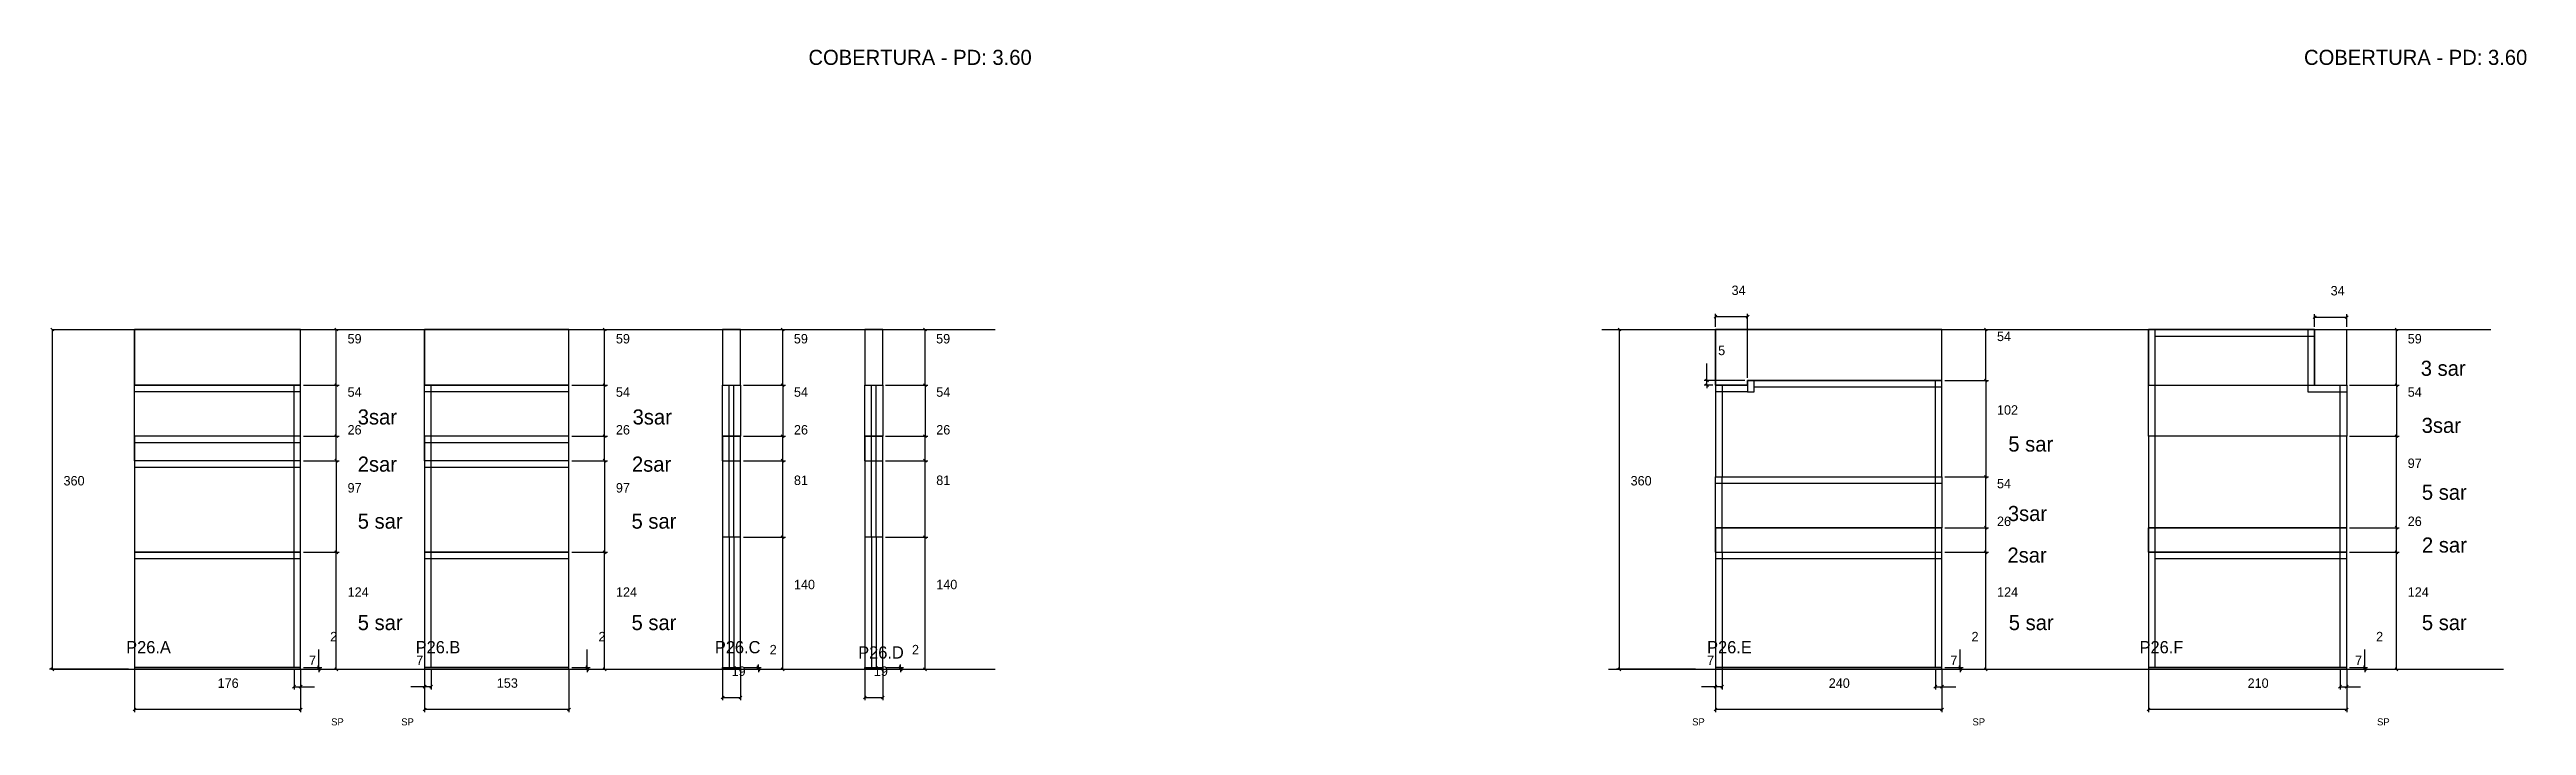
# Model space of a CAD drawing. Header units: metres. Extents: x 3191 to 8466, y 8889 to 10767.
# Drawn here: x 3191 to 5816, y 8889 to 9605 of the extents above; entities that cross this region are included whole.
import ezdxf

# ---------------------------------------------------------------- set-up
doc = ezdxf.new("R2010")
doc.units = ezdxf.units.M

msp = doc.modelspace()

# ---------------------------------------------------------------- texts
at = {"layer": 'COTA', "color": 240}
for s, p in [('34', (4973.6, 9344.7)), ('34', (5608.5, 9344.3)), ('59', (3506.8, 9293.4)), ('59', (3791.2, 9293.4)), ('59', (3979.8, 9293.4)), ('59', (4130.6, 9293.4)), ('54', (5254.9, 9295.9)), ('59', (5690.2, 9293.4)), ('5', (4959.4, 9281)), ('54', (3506.8, 9236.9)), ('54', (3791.2, 9236.9)), ('102', (5254.9, 9217.9)), ('26', (3506.8, 9196.9)), ('26', (3791.2, 9196.9)), ('26', (3979.9, 9196.9)), ('26', (4130.7, 9196.9)), ('97', (5690.2, 9161.4)), ('97', (3506.8, 9135.4)), ('97', (3791.2, 9135.4)), ('81', (3979.9, 9143.4)), ('81', (4130.7, 9143.4)), ('26', (5254.9, 9099.9)), ('26', (5690.2, 9099.9)), ('124', (3506.9, 9024.9)), ('124', (3791.3, 9024.9)), ('140', (3979.9, 9032.9)), ('140', (4130.7, 9032.9)), ('124', (5255, 9024.9)), ('124', (5690.2, 9024.9)), ('2', (3488.4, 8977.7)), ('2', (3772.8, 8977.7)), ('2', (5227.9, 8977.7)), ('2', (5656.7, 8977.7)), ('7', (3466, 8952.5)), ('7', (3579.6, 8952.5)), ('2', (3954.2, 8963.9)), ('2', (4105, 8963.9)), ('7', (4947.7, 8952.5)), ('7', (5205.5, 8952.5)), ('7', (5634.4, 8952.5)), ('176', (3369.1, 8928.4)), ('153', (3665, 8928.5)), ('19', (3913.8, 8941.1)), ('19', (4064.6, 8941.1)), ('240', (5076.6, 8928.4)), ('210', (5520.5, 8928.4))]:
    msp.add_text(s, height=10, dxfattribs=at).set_placement(p)
at = {"layer": 'NIVEL 2° PAV.', "color": 240}
for p in [(3205.8, 9142.9), (4866.6, 9142.9)]:
    msp.add_text('360', height=10, dxfattribs=at).set_placement(p)
at = {"layer": 'NOMENCLATURA', "color": 2}
for p in [(3995.3, 9588.6), (5580.3, 9588.6)]:
    msp.add_text('COBERTURA - PD: 3.60', height=16, dxfattribs=at).set_placement(p)
at = {"layer": 'NOMENCLATURA', "color": 7}
for s, p in [('3 sar', (5704, 9259.1)), ('3sar', (3517.6, 9207.5)), ('3sar', (3808.9, 9207.5)), ('3sar', (5705, 9198.6)), ('5 sar', (5266.9, 9178.8)), ('2sar', (3517.6, 9157.5)), ('2sar', (3808.2, 9157.5)), ('5 sar', (5705.2, 9127.7)), ('5 sar', (3517.6, 9097.1)), ('5 sar', (3807.8, 9097.1)), ('3sar', (5266.4, 9105.2)), ('2 sar', (5705.3, 9071.8)), ('2sar', (5266, 9061.1)), ('5 sar', (3517.6, 8989.6)), ('5 sar', (3807.8, 8989.6)), ('5 sar', (5267.4, 8989.6)), ('5 sar', (5705.2, 8989.6))]:
    msp.add_text(s, height=16, dxfattribs=at).set_placement(p)
at = {"layer": 'Painéis', "color": 240}
for p in [(3979.9, 9236.9), (4130.7, 9236.9), (5690.2, 9236.9), (5254.9, 9139.9)]:
    msp.add_text('54', height=10, dxfattribs=at).set_placement(p)
at = {"layer": 'texto', "color": 4}
for p in [(3489.4, 8888.6), (3563.7, 8888.6), (4931.8, 8888.6), (5228.9, 8888.6), (5657.7, 8888.6)]:
    msp.add_text('SP', height=7.5, dxfattribs=at).set_placement(p)
at = {"layer": 'Texto Seção', "color": 7}
for s, p in [('P26.A', (3272.2, 8965)), ('P26.B', (3579, 8965)), ('P26.C', (3896.1, 8965)), ('P26.E', (4947.7, 8965)), ('P26.F', (5406, 8965)), ('P26.D', (4048, 8959.4))]:
    msp.add_text(s, height=13, dxfattribs=at).set_placement(p)

# ---------------------------------------------------------------- linework, layer by layer
at = {"layer": 'COTA'}
for p, q in [((4958.1, 9323.2), (4955.1, 9320.2)), ((4989.1, 9320.2), (4992.1, 9323.2)), ((5593, 9322.8), (5590, 9319.8)), ((5624, 9319.8), (5627, 9322.8)), ((3496.4, 9306.6), (3493.4, 9309.6)), ((3780.8, 9306.6), (3777.8, 9309.6)), ((3969.5, 9306.6), (3966.5, 9309.6)), ((4120.3, 9306.6), (4117.3, 9309.6)), ((5244.5, 9306.6), (5241.5, 9309.6)), ((5679.8, 9306.6), (5676.8, 9309.6)), ((3493.4, 9250.6), (3496.4, 9247.6)), ((3496.4, 9247.6), (3493.4, 9250.6)), ((3780.8, 9247.6), (3777.8, 9250.6)), ((3777.8, 9250.6), (3780.8, 9247.6)), ((3966.5, 9250.6), (3969.5, 9247.6)), ((4117.3, 9250.6), (4120.3, 9247.6)), ((4946, 9255.6), (4949, 9252.6)), ((4949, 9247.6), (4946, 9250.6)), ((5241.5, 9255.6), (5244.5, 9252.6)), ((5244.5, 9252.6), (5241.5, 9255.6)), ((5676.8, 9250.6), (5679.8, 9247.6)), ((3496.4, 9193.6), (3493.4, 9196.6)), ((3493.4, 9196.6), (3496.4, 9193.6)), ((3777.8, 9196.6), (3780.8, 9193.6)), ((3780.8, 9193.6), (3777.8, 9196.6)), ((3969.5, 9193.6), (3966.5, 9196.6)), ((4120.3, 9193.6), (4117.3, 9196.6)), ((5679.8, 9193.6), (5676.8, 9196.6)), ((3493.4, 9170.6), (3496.4, 9167.6)), ((3496.4, 9167.6), (3493.4, 9170.6)), ((3777.8, 9170.6), (3780.8, 9167.6)), ((3780.8, 9167.6), (3777.8, 9170.6)), ((3969.5, 9167.6), (3966.5, 9170.6)), ((3966.5, 9170.6), (3969.5, 9167.6)), ((4120.3, 9167.6), (4117.3, 9170.6)), ((4117.3, 9170.6), (4120.3, 9167.6)), ((5241.5, 9153.6), (5244.5, 9150.6)), ((3966.5, 9089.6), (3969.5, 9086.6)), ((3969.5, 9086.6), (3966.5, 9089.6)), ((4117.3, 9089.6), (4120.3, 9086.6)), ((4120.3, 9086.6), (4117.3, 9089.6)), ((5244.5, 9096.6), (5241.5, 9099.6)), ((5679.8, 9096.6), (5676.8, 9099.6)), ((5676.8, 9099.6), (5679.8, 9096.6)), ((3496.4, 9070.6), (3493.4, 9073.6)), ((3493.4, 9073.6), (3496.4, 9070.6)), ((3777.8, 9073.6), (3780.8, 9070.6)), ((3780.8, 9070.6), (3777.8, 9073.6)), ((5244.5, 9070.6), (5241.5, 9073.6)), ((5241.5, 9073.6), (5244.5, 9070.6)), ((5676.8, 9073.6), (5679.8, 9070.6)), ((5679.8, 9070.6), (5676.8, 9073.6)), ((3474.9, 8951.6), (3477.9, 8948.6)), ((3759.3, 8951.6), (3762.3, 8948.6)), ((3940.7, 8951.6), (3943.7, 8948.6)), ((4091.5, 8951.6), (4094.5, 8948.6)), ((5214.4, 8951.6), (5217.4, 8948.6)), ((5643.2, 8951.6), (5646.2, 8948.6)), ((3451.6, 8931.1), (3448.6, 8928.1)), ((3455.6, 8928.1), (3458.6, 8931.1)), ((3477.9, 8946.6), (3474.9, 8949.6)), ((3493.4, 8949.6), (3496.4, 8946.6)), ((3590, 8931.1), (3587, 8928.1)), ((3594, 8928.1), (3597, 8931.1)), ((3762.3, 8946.6), (3759.3, 8949.6)), ((3777.8, 8949.6), (3780.8, 8946.6)), ((3943.7, 8946.6), (3940.7, 8949.6)), ((3966.5, 8949.6), (3969.5, 8946.6)), ((4094.5, 8946.6), (4091.5, 8949.6)), ((4117.3, 8949.6), (4120.3, 8946.6)), ((4958.1, 8931.1), (4955.1, 8928.1)), ((4962.1, 8928.1), (4965.1, 8931.1)), ((5191.1, 8931.1), (5188.1, 8928.1)), ((5195.1, 8928.1), (5198.1, 8931.1)), ((5217.4, 8946.6), (5214.4, 8949.6)), ((5241.5, 8949.6), (5244.5, 8946.6)), ((5620, 8931.1), (5617, 8928.1)), ((5624, 8928.1), (5627, 8931.1)), ((5646.2, 8946.6), (5643.2, 8949.6)), ((5676.8, 8949.6), (5679.8, 8946.6)), ((3282.6, 8907), (3279.6, 8904)), ((3455.6, 8904), (3458.6, 8907)), ((3590, 8907), (3587, 8904)), ((3740, 8904), (3743, 8907)), ((3905.8, 8919.7), (3902.8, 8916.7)), ((3921.8, 8916.7), (3924.8, 8919.7)), ((4056.6, 8919.7), (4053.6, 8916.7)), ((4072.6, 8916.7), (4075.6, 8919.7)), ((4958.1, 8907), (4955.1, 8904)), ((5195.1, 8904), (5198.1, 8907)), ((5417, 8907), (5414, 8904)), ((5624, 8904), (5627, 8907))]:
    msp.add_line(p, q, dxfattribs=at)
at = {"layer": 'COTA', "color": 4}
for p, q in [((4956.6, 9311.1), (4956.6, 9324.7)), ((4990.6, 9321.7), (4956.6, 9321.7)), ((4990.6, 9257.1), (4990.6, 9324.7)), ((5591.5, 9311.1), (5591.5, 9324.3)), ((5591.5, 9321.3), (5625.5, 9321.3)), ((5625.5, 9311.1), (5625.5, 9324.3)), ((3460.1, 9308.1), (3497.9, 9308.1)), ((3494.9, 9249.1), (3494.9, 9308.1)), ((3744.5, 9308.1), (3782.3, 9308.1)), ((3779.3, 9249.1), (3779.3, 9308.1)), ((3926.3, 9308.1), (3971, 9308.1)), ((3968, 9249.1), (3968, 9308.1)), ((4077.1, 9308.1), (4121.8, 9308.1)), ((4118.8, 9249.1), (4118.8, 9308.1)), ((5199.6, 9308.1), (5246, 9308.1)), ((5243, 9254.1), (5243, 9308.1)), ((5594.5, 9308.1), (5681.3, 9308.1)), ((5678.3, 9249.1), (5678.3, 9308.1)), ((4947.5, 9254.1), (4947.5, 9272.2)), ((3460.1, 9249.1), (3497.9, 9249.1)), ((3460.1, 9249.1), (3497.9, 9249.1)), ((3494.9, 9195.1), (3494.9, 9249.1)), ((3744.5, 9249.1), (3782.3, 9249.1)), ((3744.5, 9249.1), (3782.3, 9249.1)), ((3779.3, 9195.1), (3779.3, 9249.1)), ((3926.3, 9249.1), (3971, 9249.1)), ((4077.1, 9249.1), (4121.8, 9249.1)), ((4987.6, 9254.1), (4944.5, 9254.1)), ((4953.6, 9249.1), (4944.5, 9249.1)), ((4947.5, 9249.1), (4947.5, 9254.1)), ((4947.5, 9249.1), (4947.5, 9246.1)), ((5199.6, 9254.1), (5246, 9254.1)), ((5199.6, 9254.1), (5246, 9254.1)), ((5243, 9254.1), (5243, 9152.1)), ((5628.5, 9249.1), (5681.3, 9249.1)), ((3460.1, 9195.1), (3497.9, 9195.1)), ((3460.1, 9195.1), (3497.9, 9195.1)), ((3494.9, 9169.1), (3494.9, 9195.1)), ((3744.5, 9195.1), (3782.3, 9195.1)), ((3744.5, 9195.1), (3782.3, 9195.1)), ((3779.3, 9169.1), (3779.3, 9195.1)), ((3926.3, 9195.1), (3971, 9195.1)), ((3968, 9169.1), (3968, 9195.1)), ((4077.1, 9195.1), (4121.8, 9195.1)), ((4118.8, 9169.1), (4118.8, 9195.1)), ((5628.5, 9195.1), (5681.3, 9195.1)), ((5678.3, 9098.1), (5678.3, 9195.1)), ((3460.1, 9169.1), (3497.9, 9169.1)), ((3460.1, 9169.1), (3497.9, 9169.1)), ((3494.9, 9169.1), (3494.9, 9072.1)), ((3744.5, 9169.1), (3782.3, 9169.1)), ((3744.5, 9169.1), (3782.3, 9169.1)), ((3779.3, 9169.1), (3779.3, 9072.1)), ((3926.3, 9169.1), (3971, 9169.1)), ((3926.3, 9169.1), (3971, 9169.1)), ((3968, 9088.1), (3968, 9169.1)), ((4077.1, 9169.1), (4121.8, 9169.1)), ((4077.1, 9169.1), (4121.8, 9169.1)), ((4118.8, 9088.1), (4118.8, 9169.1)), ((5199.6, 9152.1), (5246, 9152.1)), ((3926.3, 9088.1), (3971, 9088.1)), ((3926.3, 9088.1), (3971, 9088.1)), ((3968, 8948.1), (3968, 9088.1)), ((4077.1, 9088.1), (4121.8, 9088.1)), ((4077.1, 9088.1), (4121.8, 9088.1)), ((4118.8, 8948.1), (4118.8, 9088.1)), ((5199.6, 9098.1), (5246, 9098.1)), ((5243, 9072.1), (5243, 9098.1)), ((5628.5, 9098.1), (5681.3, 9098.1)), ((5628.5, 9098.1), (5681.3, 9098.1)), ((5678.3, 9072.1), (5678.3, 9098.1)), ((3460.1, 9072.1), (3497.9, 9072.1)), ((3460.1, 9072.1), (3497.9, 9072.1)), ((3494.9, 8948.1), (3494.9, 9072.1)), ((3744.5, 9072.1), (3782.3, 9072.1)), ((3744.5, 9072.1), (3782.3, 9072.1)), ((3779.3, 8948.1), (3779.3, 9072.1)), ((5199.6, 9072.1), (5246, 9072.1)), ((5199.6, 9072.1), (5246, 9072.1)), ((5243, 8948.1), (5243, 9072.1)), ((5628.5, 9072.1), (5681.3, 9072.1)), ((5628.5, 9072.1), (5681.3, 9072.1)), ((5678.3, 8948.1), (5678.3, 9072.1)), ((3476.4, 8950.1), (3476.4, 8968.9)), ((3760.8, 8950.1), (3760.8, 8968.9)), ((3942.2, 8950.1), (3942.2, 8953.1)), ((4093, 8950.1), (4093, 8953.1)), ((5215.9, 8950.1), (5215.9, 8968.9)), ((5644.7, 8950.1), (5644.7, 8968.9)), ((3281.1, 8947.1), (3281.1, 8902.5)), ((3450.1, 8947.1), (3450.1, 8926.6)), ((3450.1, 8929.6), (3457.1, 8929.6)), ((3457.1, 8947.1), (3457.1, 8902.5)), ((3457.1, 8945.1), (3457.1, 8926.6)), ((3457.1, 8929.6), (3471.8, 8929.6)), ((3460.1, 8950.1), (3479.4, 8950.1)), ((3460.1, 8948.1), (3497.9, 8948.1)), ((3460.1, 8948.1), (3479.4, 8948.1)), ((3476.4, 8948.1), (3476.4, 8950.1)), ((3476.4, 8948.1), (3476.4, 8945.1)), ((3588.5, 8929.6), (3573.8, 8929.6)), ((3588.5, 8947.1), (3588.5, 8902.5)), ((3588.5, 8945.1), (3588.5, 8926.6)), ((3595.5, 8929.6), (3588.5, 8929.6)), ((3595.5, 8947.1), (3595.5, 8926.6)), ((3741.5, 8947.1), (3741.5, 8902.5)), ((3744.5, 8950.1), (3763.8, 8950.1)), ((3744.5, 8948.1), (3782.3, 8948.1)), ((3744.5, 8948.1), (3763.8, 8948.1)), ((3760.8, 8948.1), (3760.8, 8950.1)), ((3760.8, 8948.1), (3760.8, 8945.1)), ((3904.3, 8947.1), (3904.3, 8915.2)), ((3923.3, 8947.1), (3923.3, 8915.2)), ((3926.3, 8950.1), (3945.2, 8950.1)), ((3926.3, 8948.1), (3945.2, 8948.1)), ((3926.3, 8948.1), (3971, 8948.1)), ((3942.2, 8948.1), (3942.2, 8950.1)), ((3942.2, 8948.1), (3942.2, 8945.1)), ((4055.1, 8947.1), (4055.1, 8915.2)), ((4074.1, 8947.1), (4074.1, 8915.2)), ((4077.1, 8950.1), (4096, 8950.1)), ((4077.1, 8948.1), (4121.8, 8948.1)), ((4077.1, 8948.1), (4096, 8948.1)), ((4093, 8948.1), (4093, 8950.1)), ((4093, 8948.1), (4093, 8945.1)), ((4956.6, 8929.6), (4941.9, 8929.6)), ((4956.6, 8947.1), (4956.6, 8902.5)), ((4956.6, 8945.1), (4956.6, 8926.6)), ((4963.6, 8929.6), (4956.6, 8929.6)), ((4963.6, 8947.1), (4963.6, 8926.6)), ((5189.6, 8947.1), (5189.6, 8926.6)), ((5189.6, 8929.6), (5196.6, 8929.6)), ((5196.6, 8947.1), (5196.6, 8902.5)), ((5196.6, 8945.1), (5196.6, 8926.6)), ((5196.6, 8929.6), (5211.3, 8929.6)), ((5199.6, 8950.1), (5218.9, 8950.1)), ((5199.6, 8948.1), (5218.9, 8948.1)), ((5199.6, 8948.1), (5246, 8948.1)), ((5215.9, 8948.1), (5215.9, 8950.1)), ((5215.9, 8948.1), (5215.9, 8945.1)), ((5415.5, 8947.1), (5415.5, 8902.5)), ((5618.5, 8947.1), (5618.5, 8926.6)), ((5618.5, 8929.6), (5625.5, 8929.6)), ((5625.5, 8947.1), (5625.5, 8902.5)), ((5625.5, 8945.1), (5625.5, 8926.6)), ((5625.5, 8929.6), (5640.2, 8929.6)), ((5628.5, 8950.1), (5647.7, 8950.1)), ((5628.5, 8948.1), (5647.7, 8948.1)), ((5628.5, 8948.1), (5681.3, 8948.1)), ((5644.7, 8948.1), (5644.7, 8950.1)), ((5644.7, 8948.1), (5644.7, 8945.1)), ((3457.1, 8905.5), (3281.1, 8905.5)), ((3741.5, 8905.5), (3588.5, 8905.5)), ((3904.3, 8918.2), (3923.3, 8918.2)), ((4055.1, 8918.2), (4074.1, 8918.2)), ((5196.6, 8905.5), (4956.6, 8905.5)), ((5625.5, 8905.5), (5415.5, 8905.5))]:
    msp.add_line(p, q, dxfattribs=at)
at = {"layer": 'COTA', "color": 241}
for p, q in [((3281.1, 9249.1), (3281.1, 9308.1)), ((3457.1, 9308.1), (3281.1, 9308.1)), ((3457.1, 9249.1), (3457.1, 9308.1)), ((3741.5, 9308.1), (3588.5, 9308.1)), ((3588.5, 9249.1), (3588.5, 9308.1)), ((3741.5, 9249.1), (3741.5, 9308.1)), ((4956.6, 9249.1), (4956.6, 9308.1)), ((5196.6, 9308.1), (4956.6, 9308.1)), ((5196.6, 9254.1), (5196.6, 9308.1)), ((5591.5, 9308.1), (5625.5, 9308.1)), ((5625.5, 9249.1), (5625.5, 9308.1))]:
    msp.add_line(p, q, dxfattribs=at)
for points in [[(3457.1, 9308.1), (3281.1, 9308.1), (3281.1, 9249.1), (3457.1, 9249.1), (3457.1, 9308.1)], [(3741.5, 9308.1), (3588.5, 9308.1), (3588.5, 9249.1), (3741.5, 9249.1), (3741.5, 9308.1)], [(3923.3, 9249.1), (3923.3, 9308.1), (3904.3, 9308.1), (3904.3, 9249.1)], [(3923.3, 9308.1), (3904.3, 9308.1), (3904.3, 9249.1), (3923.3, 9249.1), (3923.3, 9308.1)], [(4074.1, 9249.1), (4074.1, 9308.1), (4055.1, 9308.1), (4055.1, 9249.1)], [(4074.1, 9308.1), (4055.1, 9308.1), (4055.1, 9249.1), (4074.1, 9249.1), (4074.1, 9308.1)], [(4990.6, 9254.1), (5196.6, 9254.1), (5196.6, 9308.1), (4956.6, 9308.1), (4956.6, 9249.1), (4990.6, 9249.1), (4990.6, 9254.1)]]:
    msp.add_lwpolyline(points, dxfattribs=at)
at = {"layer": 'Hachura', "color": 251}
for points in [[(5591.5, 9249.1), (5591.5, 9308.1), (5415.5, 9308.1), (5415.5, 9249.1), (5591.5, 9249.1)], [(5196.6, 9254.1), (4990.6, 9254.1), (4990.6, 9249.1), (4956.6, 9249.1), (4956.6, 9152.1), (5196.6, 9152.1), (5196.6, 9254.1)], [(3457.1, 9195.1), (3281.1, 9195.1), (3281.1, 8948.1), (3457.1, 8948.1), (3457.1, 9195.1)], [(3741.5, 9195.1), (3588.5, 9195.1), (3588.5, 8948.1), (3741.5, 8948.1), (3741.5, 9195.1)], [(3923.3, 9195.1), (3904.3, 9195.1), (3904.3, 8948.1), (3923.3, 8948.1), (3923.3, 9195.1)], [(4074.1, 9195.1), (4055.1, 9195.1), (4055.1, 8948.1), (4074.1, 8948.1), (4074.1, 9195.1)], [(5625.5, 9098.1), (5625.5, 9195.1), (5415.5, 9195.1), (5415.5, 9098.1), (5625.5, 9098.1)], [(5196.6, 8948.1), (5196.6, 9098.1), (4956.6, 9098.1), (4956.6, 8948.1), (5196.6, 8948.1)], [(5625.5, 8948.1), (5625.5, 9098.1), (5415.5, 9098.1), (5415.5, 8948.1), (5625.5, 8948.1)]]:
    msp.add_lwpolyline(points, dxfattribs=at)
at = {"layer": 'NIVEL 2° PAV.'}
for p, q in [((3195.5, 9306.6), (3192.5, 9309.6)), ((4856.3, 9306.6), (4853.3, 9309.6)), ((3192.5, 8949.6), (3195.5, 8946.6)), ((4853.3, 8949.6), (4856.3, 8946.6))]:
    msp.add_line(p, q, dxfattribs=at)
at = {"layer": 'NIVEL 2° PAV.', "color": 4}
for p, q in [((3194, 8948.1), (3194, 9308.1)), ((4854.8, 8948.1), (4854.8, 9308.1)), ((3274.5, 8948.1), (3191, 8948.1)), ((4935.3, 8948.1), (4851.8, 8948.1))]:
    msp.add_line(p, q, dxfattribs=at)
at = {"layer": 'Nível', "color": 4}
for p, q in [((3194, 9308.1), (4193.2, 9308.1)), ((4836.2, 9308.1), (5778.2, 9308.1)), ((3193, 8948.1), (4193.2, 8948.1)), ((4843, 8948.1), (5791.7, 8948.1))]:
    msp.add_line(p, q, dxfattribs=at)
at = {"layer": 'Painéis', "color": 200}
for p, q in [((5415.5, 9308.1), (5591.5, 9308.1)), ((5415.5, 9249.1), (5415.5, 9308.1)), ((5591.5, 9308.1), (5415.5, 9308.1)), ((5591.5, 9308.1), (5591.5, 9249.1)), ((3281.1, 9195.1), (3281.1, 9249.1)), ((3457.1, 9249.1), (3281.1, 9249.1)), ((3457.1, 9195.1), (3457.1, 9249.1)), ((3588.5, 9195.1), (3588.5, 9249.1)), ((3741.5, 9249.1), (3588.5, 9249.1)), ((3741.5, 9195.1), (3741.5, 9249.1)), ((3904.3, 9249.1), (3923.3, 9249.1)), ((3904.3, 9195.1), (3904.3, 9249.1)), ((3923.3, 9249.1), (3923.3, 9195.1)), ((4055.1, 9249.1), (4074.1, 9249.1)), ((4055.1, 9195.1), (4055.1, 9249.1)), ((4074.1, 9249.1), (4074.1, 9195.1)), ((4956.6, 9249.1), (4956.6, 9152.1)), ((4990.6, 9249.1), (4956.6, 9249.1)), ((4990.6, 9249.1), (4990.6, 9254.1)), ((5196.6, 9254.1), (4990.6, 9254.1)), ((5196.6, 9152.1), (5196.6, 9254.1)), ((5415.5, 9195.1), (5415.5, 9249.1)), ((5415.5, 9249.1), (5625.5, 9249.1)), ((5625.5, 9249.1), (5625.5, 9195.1)), ((3457.1, 9195.1), (3281.1, 9195.1)), ((3281.1, 9169.1), (3281.1, 9195.1)), ((3457.1, 9169.1), (3457.1, 9195.1)), ((3588.5, 9169.1), (3588.5, 9195.1)), ((3741.5, 9195.1), (3588.5, 9195.1)), ((3741.5, 9169.1), (3741.5, 9195.1)), ((3904.3, 9169.1), (3904.3, 9195.1)), ((3904.3, 9195.1), (3923.3, 9195.1)), ((3923.3, 9169.1), (3923.3, 9195.1)), ((4055.1, 9169.1), (4055.1, 9195.1)), ((4055.1, 9195.1), (4074.1, 9195.1)), ((4074.1, 9169.1), (4074.1, 9195.1)), ((5625.5, 9195.1), (5415.5, 9195.1)), ((5415.5, 9195.1), (5415.5, 9098.1)), ((5625.5, 9098.1), (5625.5, 9195.1)), ((3281.1, 9169.1), (3281.1, 9072.1)), ((3457.1, 9169.1), (3281.1, 9169.1)), ((3457.1, 9072.1), (3457.1, 9169.1)), ((3588.5, 9169.1), (3588.5, 9072.1)), ((3741.5, 9169.1), (3588.5, 9169.1)), ((3741.5, 9072.1), (3741.5, 9169.1)), ((3904.3, 9169.1), (3923.3, 9169.1)), ((3904.3, 9169.1), (3904.3, 8950.1)), ((3923.3, 8950.1), (3923.3, 9169.1)), ((4055.1, 9169.1), (4055.1, 9088.1)), ((4055.1, 9169.1), (4074.1, 9169.1)), ((4074.1, 9088.1), (4074.1, 9169.1)), ((4956.6, 9152.1), (5196.6, 9152.1)), ((4956.6, 9098.1), (4956.6, 9152.1)), ((5196.6, 9152.1), (5196.6, 9098.1)), ((3923.3, 9088.1), (3904.3, 9088.1)), ((4055.1, 9088.1), (4055.1, 8950.1)), ((4074.1, 9088.1), (4055.1, 9088.1)), ((4074.1, 8950.1), (4074.1, 9088.1)), ((4956.6, 9098.1), (5196.6, 9098.1)), ((4956.6, 9072.1), (4956.6, 9098.1)), ((5196.6, 9072.1), (5196.6, 9098.1)), ((5415.5, 9072.1), (5415.5, 9098.1)), ((5625.5, 9098.1), (5415.5, 9098.1)), ((5625.5, 9072.1), (5625.5, 9098.1)), ((3457.1, 9072.1), (3281.1, 9072.1)), ((3281.1, 9072.1), (3281.1, 8948.1)), ((3281.1, 9072.1), (3457.1, 9072.1)), ((3457.1, 8948.1), (3457.1, 9072.1)), ((3588.5, 9072.1), (3741.5, 9072.1)), ((3588.5, 9072.1), (3588.5, 8948.1)), ((3741.5, 9072.1), (3588.5, 9072.1)), ((3741.5, 8948.1), (3741.5, 9072.1)), ((4956.6, 9072.1), (4956.6, 8948.1)), ((4956.6, 9072.1), (5196.6, 9072.1)), ((5196.6, 8948.1), (5196.6, 9072.1)), ((5415.5, 9072.1), (5415.5, 8948.1)), ((5415.5, 9072.1), (5625.5, 9072.1)), ((5625.5, 9072.1), (5415.5, 9072.1)), ((5625.5, 8948.1), (5625.5, 9072.1)), ((3281.1, 8950.1), (3457.1, 8950.1)), ((3588.5, 8950.1), (3741.5, 8950.1)), ((3904.3, 8950.1), (3923.3, 8950.1)), ((4055.1, 8950.1), (4074.1, 8950.1)), ((4956.6, 8950.1), (5196.6, 8950.1)), ((5415.5, 8950.1), (5625.5, 8950.1))]:
    msp.add_line(p, q, dxfattribs=at)
at = {"layer": 'Painéis', "color": 4}
for p, q in [((3926.3, 9249.1), (3971, 9249.1)), ((3968, 9249.1), (3968, 9195.1)), ((4077.1, 9249.1), (4121.8, 9249.1)), ((4118.8, 9249.1), (4118.8, 9195.1)), ((5628.5, 9249.1), (5681.3, 9249.1)), ((5678.3, 9249.1), (5678.3, 9195.1)), ((3926.3, 9195.1), (3971, 9195.1)), ((4077.1, 9195.1), (4121.8, 9195.1)), ((5628.5, 9195.1), (5681.3, 9195.1)), ((5199.6, 9152.1), (5246, 9152.1)), ((5243, 9098.1), (5243, 9152.1)), ((5199.6, 9098.1), (5246, 9098.1))]:
    msp.add_line(p, q, dxfattribs=at)
at = {"layer": 'Painéis'}
for p, q in [((3969.5, 9247.6), (3966.5, 9250.6)), ((4120.3, 9247.6), (4117.3, 9250.6)), ((5679.8, 9247.6), (5676.8, 9250.6)), ((3966.5, 9196.6), (3969.5, 9193.6)), ((4117.3, 9196.6), (4120.3, 9193.6)), ((5676.8, 9196.6), (5679.8, 9193.6)), ((5244.5, 9150.6), (5241.5, 9153.6)), ((5241.5, 9099.6), (5244.5, 9096.6))]:
    msp.add_line(p, q, dxfattribs=at)
at = {"layer": 'Painéis', "color": 200}
for points in [[(3457.1, 8950.1), (3281.1, 8950.1), (3281.1, 8948.1), (3457.1, 8948.1), (3457.1, 8950.1)], [(3741.5, 8950.1), (3588.5, 8950.1), (3588.5, 8948.1), (3741.5, 8948.1), (3741.5, 8950.1)], [(3904.3, 8950.1), (3923.3, 8950.1), (3923.3, 8948.1), (3904.3, 8948.1), (3904.3, 8950.1)], [(4055.1, 8950.1), (4074.1, 8950.1), (4074.1, 8948.1), (4055.1, 8948.1), (4055.1, 8950.1)], [(5196.6, 8950.1), (4956.6, 8950.1), (4956.6, 8948.1), (5196.6, 8948.1), (5196.6, 8950.1)], [(5625.5, 8950.1), (5415.5, 8950.1), (5415.5, 8948.1), (5625.5, 8948.1), (5625.5, 8950.1)]]:
    msp.add_lwpolyline(points, dxfattribs=at)
at = {"layer": 'SARR_2.2x7', "color": 40}
for p, q in [((5422.5, 9249.1), (5422.5, 9308.1)), ((5422.5, 9301.1), (5591.5, 9301.1)), ((5584.5, 9308.1), (5584.5, 9249.1)), ((3457.1, 9242.1), (3281.1, 9242.1)), ((3450.1, 9195.1), (3450.1, 9249.1)), ((3741.5, 9242.1), (3588.5, 9242.1)), ((3595.5, 9195.1), (3595.5, 9249.1)), ((3911.3, 9195.1), (3911.3, 9249.1)), ((3916.3, 9195.1), (3916.3, 9249.1)), ((4062.1, 9195.1), (4062.1, 9249.1)), ((4067.1, 9195.1), (4067.1, 9249.1)), ((4990.6, 9242.1), (4956.6, 9242.1)), ((4963.6, 9249.1), (4963.6, 9152.1)), ((4990.6, 9249.1), (4990.6, 9242.1)), ((4990.6, 9242.1), (4997.6, 9242.1)), ((4997.6, 9242.1), (4997.6, 9254.1)), ((5196.6, 9247.1), (4997.6, 9247.1)), ((5189.6, 9231.1), (5189.6, 9254.1)), ((5422.5, 9195.1), (5422.5, 9249.1)), ((5584.5, 9249.1), (5584.5, 9242.1)), ((5584.5, 9249.1), (5591.5, 9249.1)), ((5584.5, 9242.1), (5625.5, 9242.1)), ((5618.5, 9195.1), (5618.5, 9249.1)), ((5189.6, 9152.1), (5189.6, 9231.1)), ((3457.1, 9188.1), (3281.1, 9188.1)), ((3450.1, 9169.1), (3450.1, 9195.1)), ((3741.5, 9188.1), (3588.5, 9188.1)), ((3595.5, 9169.1), (3595.5, 9195.1)), ((3911.3, 9169.1), (3911.3, 9195.1)), ((3916.2, 9169.1), (3916.2, 9195.1)), ((4062.1, 9169.1), (4062.1, 9195.1)), ((4067, 9169.1), (4067, 9195.1)), ((5422.5, 9098.1), (5422.5, 9195.1)), ((5618.5, 9098.1), (5618.5, 9195.1)), ((3457.1, 9162.1), (3281.1, 9162.1)), ((3450.1, 9072.1), (3450.1, 9169.1)), ((3741.5, 9162.1), (3588.5, 9162.1)), ((3595.5, 9072.1), (3595.5, 9169.1)), ((3911.3, 9088.1), (3911.3, 9169.1)), ((3916.3, 9088.1), (3916.3, 9169.1)), ((4062.1, 9088.1), (4062.1, 9169.1)), ((4067.1, 9088.1), (4067.1, 9169.1)), ((5196.6, 9145.1), (4956.6, 9145.1)), ((4963.6, 9098.1), (4963.6, 9152.1)), ((5189.6, 9098.1), (5189.6, 9152.1)), ((3911.3, 9088.1), (3911.3, 8950.1)), ((3916.3, 9088.1), (3916.3, 8950.1)), ((4062.1, 9088.1), (4062.1, 8950.1)), ((4067.1, 9088.1), (4067.1, 8950.1)), ((4963.6, 9072.1), (4963.6, 9098.1)), ((5189.6, 9072.1), (5189.6, 9098.1)), ((5422.5, 9072.1), (5422.5, 9098.1)), ((5618.5, 9072.1), (5618.5, 9098.1)), ((3457.1, 9065.1), (3281.1, 9065.1)), ((3450.1, 8950.1), (3450.1, 9072.1)), ((3741.5, 9065.1), (3588.5, 9065.1)), ((3595.5, 8950.1), (3595.5, 9072.1)), ((5196.6, 9065.1), (4956.6, 9065.1)), ((4963.6, 9072.1), (4963.6, 8948.1)), ((5189.6, 8950.1), (5189.6, 9072.1)), ((5422.5, 8950.1), (5422.5, 9072.1)), ((5625.5, 9065.1), (5422.5, 9065.1)), ((5618.5, 8950.1), (5618.5, 9072.1))]:
    msp.add_line(p, q, dxfattribs=at)

msp.set_redraw_order([(e.dxf.handle, doc.entitydb.next_handle()) for e in msp.query("TEXT MTEXT ATTDEF DIMENSION ARC_DIMENSION")])  # texts and dimensions are drawn at this point

doc.saveas('drawing.dxf')
